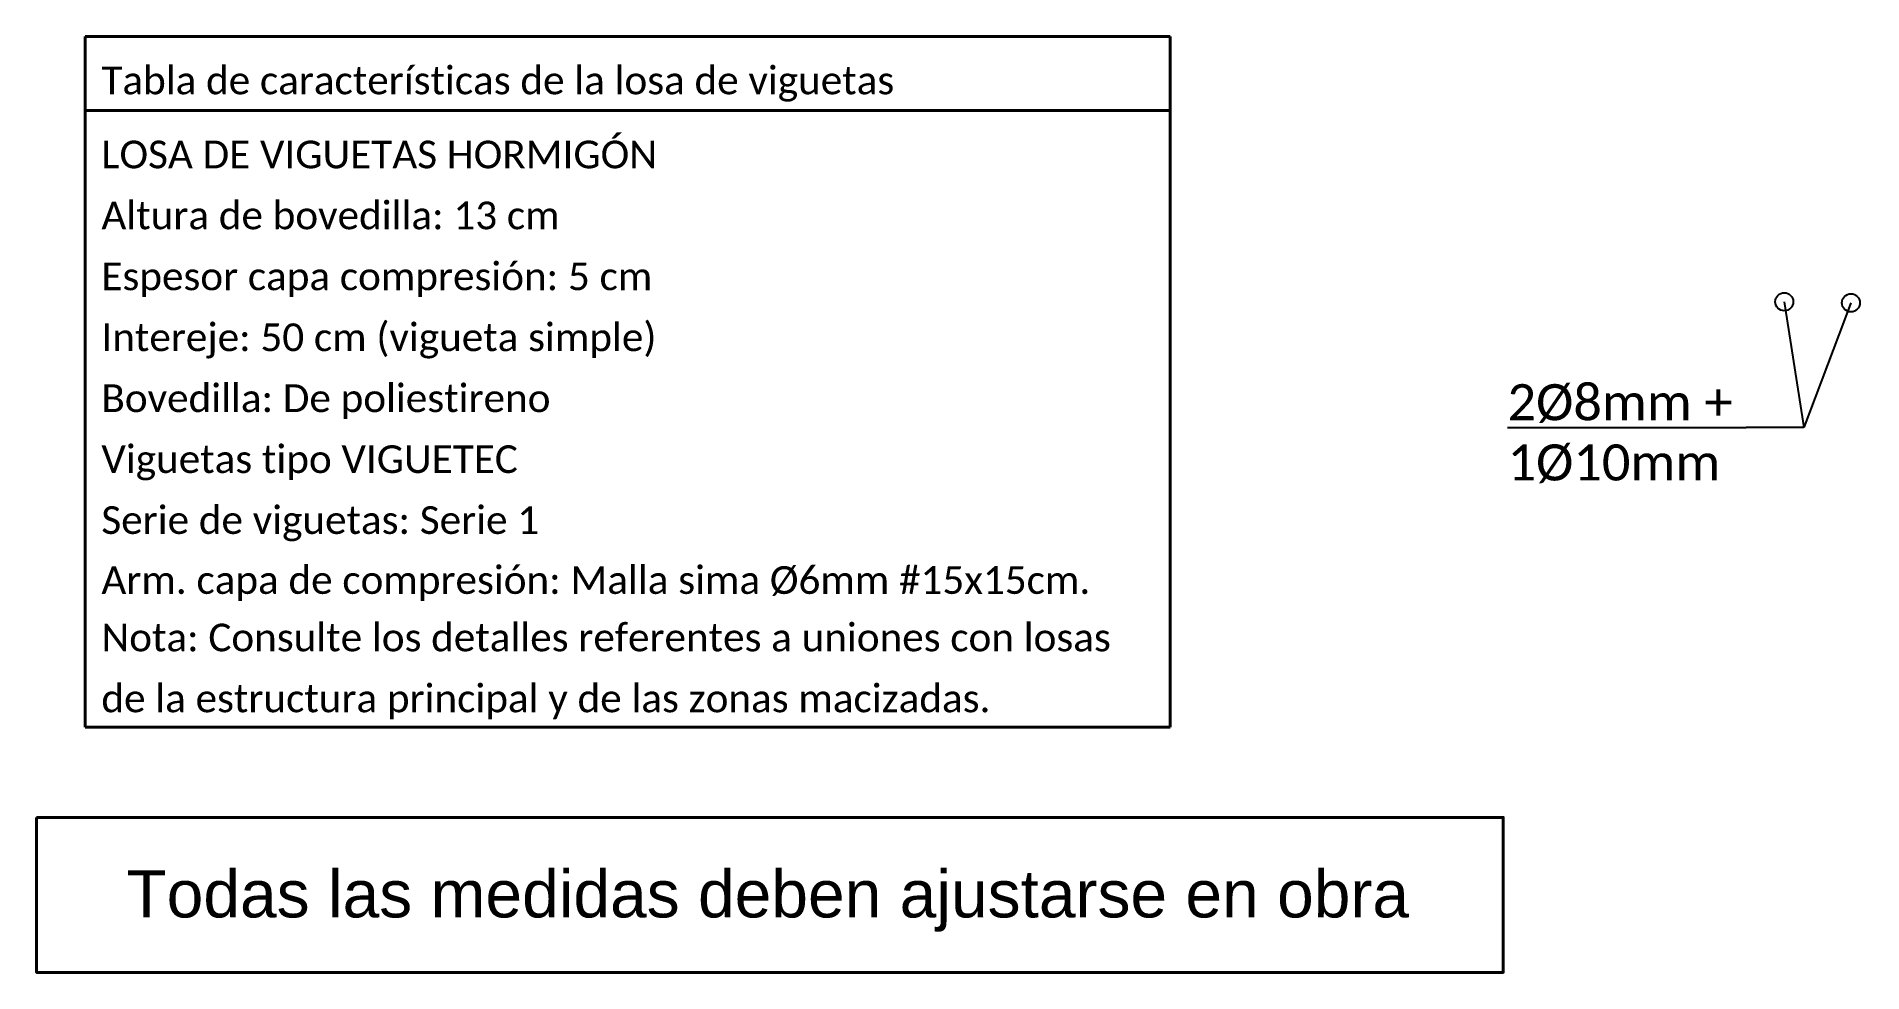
# Model space of a CAD drawing. Header units: millimetres. Extents: x 141 to 859, y -33 to 129.
# Drawn here: x 404.43 to 414.54, y 17.48 to 22.66 of the extents above; entities that cross this region are included whole.
import ezdxf
from ezdxf.enums import TextEntityAlignment as Align

# ---------------------------------------------------------------- set-up
doc = ezdxf.new("R2010")
doc.units = ezdxf.units.MM
doc.header["$LTSCALE"] = 0.1
doc.header["$MEASUREMENT"] = 0
doc.layers.add('COTAS-HECTOR', color=2, linetype='Continuous')
doc.layers.add('Textos', color=7, linetype='Continuous')
doc.layers.add('TAB_CAR_LOSA', color=2, linetype='Continuous', lineweight=0)
doc.styles.add('ARIAL', font='arial.ttf', dxfattribs={"height": 0.18})
doc.styles.add('CYPETXT', font='calibri.ttf', dxfattribs={"height": 0.2})

msp = doc.modelspace()

# ---------------------------------------------------------------- texts
at = {"layer": 'COTAS-HECTOR', "insert": (412.5744, 20.7351), "char_height": 0.2, "width": 2.027468, "attachment_point": 1, "style": 'CYPETXT'}
msp.add_mtext('2%%C8mm + 1%%C10mm', dxfattribs=at)
at = {"layer": 'TAB_CAR_LOSA', "style": 'CYPETXT'}
for s, p in [('Tabla de características de la losa de viguetas', (404.7846, 22.4939)), ('LOSA DE VIGUETAS HORMIGÓN', (404.7846, 22.0839)), ('Altura de bovedilla: 13 cm', (404.7846, 21.7464)), ('Espesor capa compresión: 5 cm', (404.7846, 21.4089)), ('Intereje: 50 cm (vigueta simple)', (404.7846, 21.0714)), ('Bovedilla: De poliestireno', (404.7846, 20.7339)), ('Viguetas tipo VIGUETEC', (404.7846, 20.3964)), ('Serie de viguetas: Serie 1', (404.7846, 20.0589)), ('Arm. capa de compresión: Malla sima %%C6mm #15x15cm. ', (404.7846, 19.7269)), ('Nota: Consulte los detalles referentes a uniones con losas', (404.7846, 19.4088)), ('de la estructura principal y de las zonas macizadas.', (404.7846, 19.0713))]:
    msp.add_text(s, height=0.153333, dxfattribs=at).set_placement(p, align=Align.TOP_LEFT)
at = {"layer": 'Textos', "linetype": 'Continuous', "style": 'ARIAL'}
msp.add_text('Todas las medidas deben ajustarse en obra', height=0.26145, dxfattribs=at).set_placement((404.9232, 17.7816))

# ---------------------------------------------------------------- blocks, each defined once
blk = doc.blocks.new('_Origin')
at = {"color": 0, "linetype": 'ByBlock', "lineweight": -2}
blk.add_line((0, 0), (-1, 0), dxfattribs=at)
blk.add_circle((0, 0), 0.5, dxfattribs=at)

# ---------------------------------------------------------------- linework, layer by layer
at = {"layer": 'COTAS-HECTOR', "color": 1, "linetype": 'ByBlock', "lineweight": -2}
msp.add_line((414.2162, 20.4951), (413.8961, 20.4951), dxfattribs=at)
for points in [[(414.1075, 21.1913), (414.2162, 20.4951)], [(414.4412, 21.092), (414.2162, 20.4951)], [(412.5744, 20.4951), (413.8961, 20.4951)]]:
    msp.add_lwpolyline(points, dxfattribs=at)
msp.add_circle((414.1075, 21.1913), 0.05, dxfattribs=at)
at = {"layer": 'Textos', "lineweight": 40}
for p, q in [((404.6946, 22.6606), (410.7046, 22.6606)), ((404.6946, 22.6606), (404.6946, 18.8355)), ((410.7046, 22.6606), (410.7046, 18.8355)), ((404.6946, 22.2506), (410.7046, 22.2506)), ((404.6946, 18.8355), (410.7046, 18.8355))]:
    msp.add_line(p, q, dxfattribs=at)
msp.add_lwpolyline([(404.4252, 18.3353), (412.5509, 18.3353), (412.5509, 17.4768), (404.4252, 17.4768)], close=True, dxfattribs=at)

# ---------------------------------------------------------------- block references
at = {"layer": 'COTAS-HECTOR', "color": 1, "lineweight": -2, "xscale": 0.09999999999999999, "yscale": 0.09999999999999999, "zscale": 0.09999999999999999, "rotation": 69.35124786236008}
msp.add_blockref('_Origin', (414.4764, 21.1856), dxfattribs=at)

msp.set_redraw_order([(e.dxf.handle, doc.entitydb.next_handle()) for e in msp.query("TEXT MTEXT ATTDEF DIMENSION ARC_DIMENSION")])  # texts and dimensions are drawn at this point

doc.saveas('drawing.dxf')
